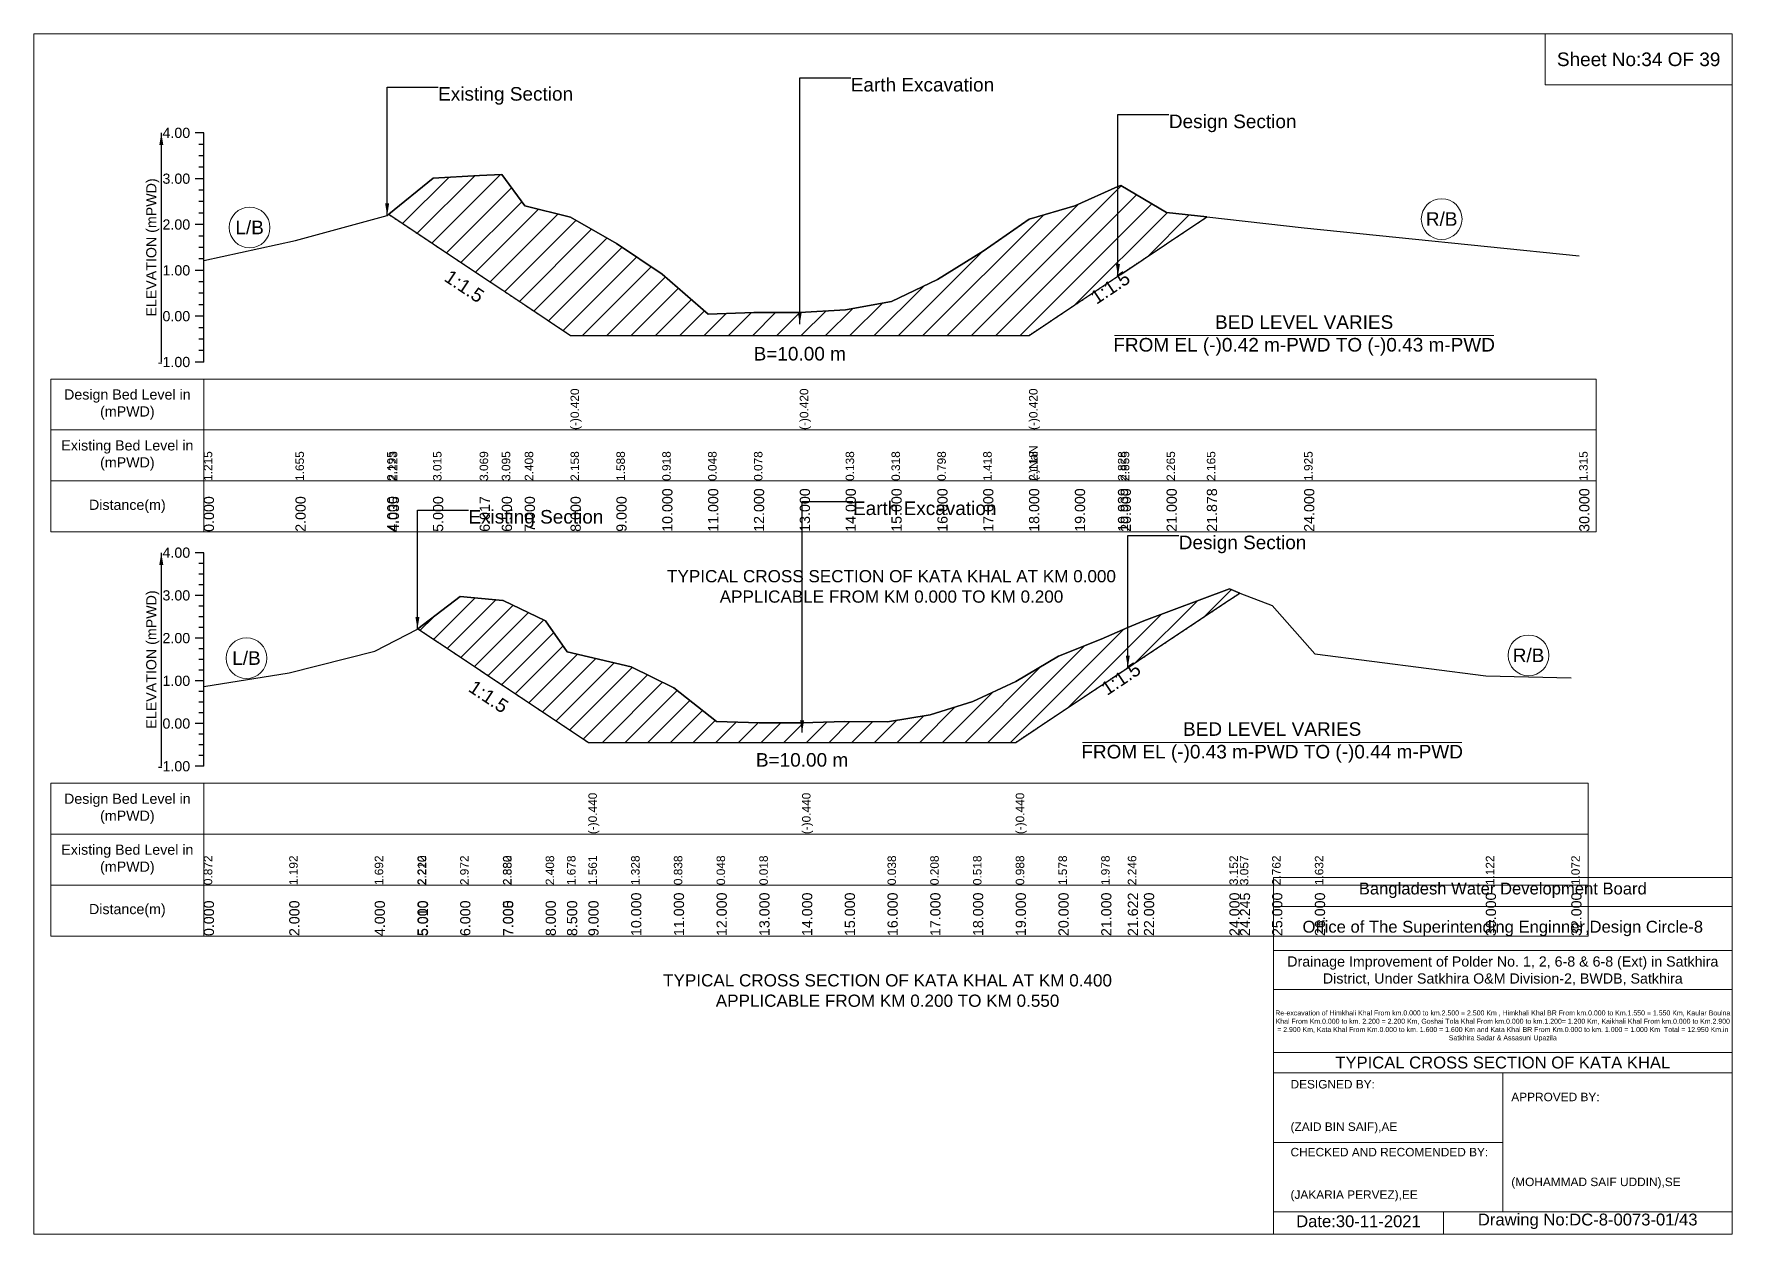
# Model space of a CAD drawing. Header units: inches. Extents: x 93000 to 486000, y -4242 to 0.
# Drawn here: x 430000 to 436000, y -4242 to 0 of the extents above; entities that cross this region are included whole.
import ezdxf

# ---------------------------------------------------------------- set-up
doc = ezdxf.new("R2010")
doc.units = ezdxf.units.IN
doc.header["$LTSCALE"] = 7
doc.header["$MEASUREMENT"] = 0
doc.linetypes.add('DASHED', pattern=[0.75, 0.5, -0.25])
for name, color, linetype, lineweight in [('Cross section Data Border', 7, 'Continuous', 9), ('Cross Section Labels', 7, 'Continuous', 9), ('Design_Bed_Level for Xsection', 7, 'DASHED', 25), ('Existing_Bed_Level for Xsection', 7, 'Continuous', 25), ('Long Section Labels', 7, 'Continuous', 9)]:
    doc.layers.add(name, color=color, linetype=linetype, lineweight=lineweight)
doc.styles.get("Standard").update_dxf_attribs({"font": 'arial.ttf'})
doc.dimstyles.get("Standard").update_dxf_attribs({"dimtxt": 0.18, "dimasz": 0.18, "dimexe": 0.18, "dimexo": 0.0625, "dimgap": 0.09, "dimtad": 0, "dimtih": 1, "dimtoh": 1, "dimdec": 4, "dimzin": 0, "dimdsep": 46, "dimtxsty": 'Standard', "dimcen": 0.09, "dimadec": 0, "dimazin": 0, "dimtfac": 1, "dimtdec": 4, "dimtofl": 0, "dimtmove": 0, "dimatfit": 3, "dimfxl": 1, "dimtolj": 1, "dimtzin": 0, "dimarcsym": 0})

msp = doc.modelspace()

# ---------------------------------------------------------------- texts
at = {"layer": 'Cross section Data Border', "attachment_point": 5}
for s, insert, char_height in [('Sheet No:34 OF 39', (435670, -90), 48), ('Bangladesh Water Development Board', (435190, -3027), 42), ('Office of The Superintending Enginner,Design Circle-8', (435190, -3162), 42)]:
    msp.add_mtext(s, dxfattribs=dict(at, insert=insert, char_height=char_height))
at = {"layer": 'Cross section Data Border'}
for s, insert, char_height, width, attachment_point in [('Design Bed Level in (mPWD)', (430330, -1309.8), 36, 480, 5), ('Existing Bed Level in (mPWD)', (430330, -1489.8), 36, 480, 5), ('Distance(m)', (430330, -1669.8), 36, 480, 5), ('Design Bed Level in (mPWD)', (430330, -2738.7), 36, 480, 5), ('Existing Bed Level in (mPWD)', (430330, -2918.7), 36, 480, 5), ('Distance(m)', (430330, -3098.7), 36, 480, 5), ('Drainage Improvement of Polder No. 1, 2, 6-8 & 6-8 (Ext) in Satkhira District, Under Satkhira O&M Division-2, BWDB, Satkhira', (435190, -3312), 36, 1680, 5), ('Re-excavation of Himkhali Khal From km.0.000 to km.2.500 = 2.500 Km , Himkhali Khal BR From km.0.000 to Km.1.550 = 1.550 Km, Kaular Boulna Khal From Km.0.000 to km. 2.200 = 2.200 Km, Goshai Tola Khal From km.0.000 to km.1.200= 1.200 Km, Kaikhali Khal From km.0.000 to Km.2.900 = 2.900 Km, Kata Khal From Km.0.000 to km. 1.600 = 1.600 Km and Kata Khal BR From Km.0.000 to km. 1.000 = 1.000 Km  Total = 12.950 Km.in Satkhira Sadar & Assasuni Upazila', (435190, -3507), 17.611, 1620, 5), ('TYPICAL CROSS SECTION OF KATA KHAL', (435190, -3636), 42, 1680, 5), ('DESIGNED BY:^J^J^J(ZAID BIN SAIF),AE', (434440, -3792), 30, 840, 4), ('APPROVED BY:^J^J^J^J^J^J(MOHAMMAD SAIF UDDIN),SE', (435220, -3912), 30, 840, 4), ('CHECKED AND RECOMENDED BY:^J^J^J(JAKARIA PERVEZ),EE', (434440, -4032), 30, 840, 4), ('Date:30-11-2021', (434680, -4197), 42, 840, 5), ('Drawing No:DC-8-0073-01/43', (435490, -4197), 42, 1320, 5)]:
    msp.add_mtext(s, dxfattribs=dict(at, insert=insert, char_height=char_height, width=width, attachment_point=attachment_point))
at = {"layer": 'Cross Section Labels'}
for s, insert, char_height, attachment_point in [('Earth Excavation', (432886, -155.4), 48, 1), ('Existing Section', (431428, -187.8), 48, 1), ('Design Section', (434010.1, -285), 48, 1), ('L/B', (430762, -684.3), 48, 5), ('R/B', (434974, -654.3), 48, 5), ('BED LEVEL VARIES ^JFROM EL (-)0.42 m-PWD TO (-)0.43 m-PWD', (434488, -1065.8), 48, 5), ('B=10.00 m', (432706, -1106.3), 48, 2), ('Earth Excavation', (432894, -1652.5), 48, 1), ('Existing Section', (431535, -1682.7), 48, 1), ('Design Section', (434045, -1773.3), 48, 1), ('TYPICAL CROSS SECTION OF KATA KHAL AT KM 0.000^JAPPLICABLE FROM KM 0.000 TO KM 0.200', (433030, -1953), 43.2, 5), ('L/B', (430751, -2206.4), 48, 5), ('R/B', (435281, -2196.6), 48, 5), ('BED LEVEL VARIES ^JFROM EL (-)0.43 m-PWD TO (-)0.44 m-PWD', (434375, -2504.2), 48, 5), ('B=10.00 m', (432714, -2541.9), 48, 2), ('TYPICAL CROSS SECTION OF KATA KHAL AT KM 0.400^JAPPLICABLE FROM KM 0.200 TO KM 0.550', (433016, -3381.5), 43.2, 5)]:
    msp.add_mtext(s, dxfattribs=dict(at, insert=insert, char_height=char_height, attachment_point=attachment_point))
at = {"layer": 'Cross Section Labels', "char_height": 48, "attachment_point": 2}
for insert, rotation in [((433789.6, -876.6), 33.69007), ((431534.3, -871.9), 326.30993), ((433827.2, -2259), 33.69007), ((431620, -2322.2), 326.30993)]:
    msp.add_mtext('1:1.5', dxfattribs=dict(at, insert=insert, rotation=rotation))
at = {"layer": 'Existing_Bed_Level for Xsection', "char_height": 36, "attachment_point": 6}
for s, insert in [('4.00', (430552, -349.8)), ('3.00', (430552, -511.8)), ('2.00', (430552, -673.8)), ('1.00', (430552, -835.8)), ('0.00', (430552, -997.8)), ('-1.00', (430552, -1159.8)), ('4.00', (430552, -1833.7)), ('3.00', (430552, -1984.7)), ('2.00', (430552, -2135.7)), ('1.00', (430552, -2286.7)), ('0.00', (430552, -2437.7)), ('-1.00', (430552, -2588.7))]:
    msp.add_mtext(s, dxfattribs=dict(at, insert=insert))
at = {"layer": 'Existing_Bed_Level for Xsection', "char_height": 36, "attachment_point": 5, "rotation": 90}
for insert in [(430420, -754.8), (430420, -2211.2)]:
    msp.add_mtext('ELEVATION (mPWD)', dxfattribs=dict(at, insert=insert))
at = {"layer": 'Long Section Labels', "attachment_point": 1, "rotation": 90}
for s, insert, char_height in [('(-)0.420', (431896, -1399.8), 30), ('(-)0.420', (432706, -1399.8), 30), ('(-)0.420', (433516, -1399.8), 30), ('1.215', (430600, -1579.8), 30), ('1.655', (430924, -1579.8), 30), ('2.195', (431248, -1579.8), 30), ('2.223', (431253.6, -1579.8), 30), ('3.015', (431410, -1579.8), 30), ('3.069', (431574.8, -1579.8), 30), ('3.095', (431653, -1579.8), 30), ('2.408', (431734, -1579.8), 30), ('2.408', (431734, -1579.8), 30), ('2.158', (431896, -1579.8), 30), ('2.158', (431896, -1579.8), 30), ('2.158', (431896, -1579.8), 30), ('1.588', (432058, -1579.8), 30), ('0.918', (432220, -1579.8), 30), ('0.048', (432382, -1579.8), 30), ('0.078', (432544, -1579.8), 30), ('0.078', (432544, -1579.8), 30), ('0.078', (432544, -1579.8), 30), ('0.078', (432544, -1579.8), 30), ('0.138', (432868, -1579.8), 30), ('0.318', (433030, -1579.8), 30), ('0.798', (433192, -1579.8), 30), ('1.418', (433354, -1579.8), 30), ('(-)NaN', (433516, -1579.8), 30), ('2.118', (433516, -1579.8), 30), ('2.118', (433516, -1579.8), 30), ('2.828', (433830.1, -1579.8), 30), ('2.855', (433840, -1579.8), 30), ('2.265', (434002, -1579.8), 30), ('2.165', (434144.3, -1579.8), 30), ('1.925', (434488, -1579.8), 30), ('1.315', (435460, -1579.8), 30), ('10.000', (432220, -1759.8), 36), ('11.000', (432382, -1759.8), 36), ('12.000', (432544, -1759.8), 36), ('13.000', (432706, -1759.8), 36), ('13.000', (432706, -1759.8), 36), ('13.000', (432706, -1759.8), 36), ('14.000', (432868, -1759.8), 36), ('15.000', (433030, -1759.8), 36), ('16.000', (433192, -1759.8), 36), ('17.000', (433354, -1759.8), 36), ('18.000', (433516, -1759.8), 36), ('18.000', (433516, -1759.8), 36), ('18.000', (433516, -1759.8), 36), ('19.000', (433678, -1759.8), 36), ('19.939', (433830.1, -1759.8), 36), ('20.000', (433840, -1759.8), 36), ('21.000', (434002, -1759.8), 36), ('21.878', (434144.3, -1759.8), 36), ('24.000', (434488, -1759.8), 36), ('30.000', (435460, -1759.8), 36), ('0.000', (430600, -1759.8), 36), ('2.000', (430924, -1759.8), 36), ('4.000', (431248, -1759.8), 36), ('4.035', (431253.6, -1759.8), 36), ('5.000', (431410, -1759.8), 36), ('6.017', (431574.8, -1759.8), 36), ('6.500', (431653, -1759.8), 36), ('7.000', (431734, -1759.8), 36), ('8.000', (431896, -1759.8), 36), ('8.000', (431896, -1759.8), 36), ('8.000', (431896, -1759.8), 36), ('9.000', (432058, -1759.8), 36), ('(-)0.440', (431959, -2828.7), 30), ('(-)0.440', (432714, -2828.7), 30), ('(-)0.440', (433469, -2828.7), 30), ('0.872', (430600, -3008.7), 30), ('1.192', (430902, -3008.7), 30), ('1.692', (431204, -3008.7), 30), ('2.212', (431355, -3008.7), 30), ('2.220', (431356.6, -3008.7), 30), ('2.972', (431506, -3008.7), 30), ('2.882', (431657, -3008.7), 30), ('2.880', (431657.8, -3008.7), 30), ('2.408', (431808, -3008.7), 30), ('2.408', (431808, -3008.7), 30), ('1.678', (431883.5, -3008.7), 30), ('1.561', (431959, -3008.7), 30), ('1.561', (431959, -3008.7), 30), ('1.561', (431959, -3008.7), 30), ('1.328', (432110, -3008.7), 30), ('0.838', (432261, -3008.7), 30), ('0.048', (432412, -3008.7), 30), ('0.048', (432412, -3008.7), 30), ('0.018', (432563, -3008.7), 30), ('0.018', (432563, -3008.7), 30), ('0.018', (432563, -3008.7), 30), ('0.018', (432563, -3008.7), 30), ('0.038', (433016, -3008.7), 30), ('0.208', (433167, -3008.7), 30), ('0.518', (433318, -3008.7), 30), ('0.988', (433469, -3008.7), 30), ('0.988', (433469, -3008.7), 30), ('0.988', (433469, -3008.7), 30), ('1.578', (433620, -3008.7), 30), ('1.978', (433771, -3008.7), 30), ('2.246', (433865, -3008.7), 30), ('3.152', (434224, -3008.7), 30), ('3.057', (434261, -3008.7), 30), ('2.762', (434375, -3008.7), 30), ('1.632', (434526, -3008.7), 30), ('1.122', (435130, -3008.7), 30), ('1.072', (435432, -3008.7), 30), ('10.000', (432110, -3188.7), 36), ('11.000', (432261, -3188.7), 36), ('12.000', (432412, -3188.7), 36), ('13.000', (432563, -3188.7), 36), ('14.000', (432714, -3188.7), 36), ('14.000', (432714, -3188.7), 36), ('14.000', (432714, -3188.7), 36), ('15.000', (432865, -3188.7), 36), ('16.000', (433016, -3188.7), 36), ('17.000', (433167, -3188.7), 36), ('18.000', (433318, -3188.7), 36), ('19.000', (433469, -3188.7), 36), ('19.000', (433469, -3188.7), 36), ('19.000', (433469, -3188.7), 36), ('20.000', (433620, -3188.7), 36), ('21.000', (433771, -3188.7), 36), ('21.622', (433865, -3188.7), 36), ('22.000', (433922, -3188.7), 36), ('24.000', (434224, -3188.7), 36), ('24.245', (434261, -3188.7), 36), ('25.000', (434375, -3188.7), 36), ('26.000', (434526, -3188.7), 36), ('30.000', (435130, -3188.7), 36), ('32.000', (435432, -3188.7), 36), ('0.000', (430600, -3188.7), 36), ('2.000', (430902, -3188.7), 36), ('4.000', (431204, -3188.7), 36), ('5.000', (431355, -3188.7), 36), ('5.010', (431356.6, -3188.7), 36), ('6.000', (431506, -3188.7), 36), ('7.000', (431657, -3188.7), 36), ('7.005', (431657.8, -3188.7), 36), ('8.000', (431808, -3188.7), 36), ('8.500', (431883.5, -3188.7), 36), ('9.000', (431959, -3188.7), 36), ('9.000', (431959, -3188.7), 36), ('9.000', (431959, -3188.7), 36)]:
    msp.add_mtext(s, dxfattribs=dict(at, insert=insert, char_height=char_height))

# ---------------------------------------------------------------- hatches: boundary and pattern name
at = {"layer": 'Existing_Bed_Level for Xsection'}
h = msp.add_hatch(dxfattribs=at)
h.set_pattern_fill('ANSI31', color=256, scale=486, style=0)
h.paths.add_polyline_path([(431253.6, -637.6), (431410, -741.8), (431574.8, -851.7), (431653, -903.8), (431734, -957.8), (431896, -1065.8), (432058, -1065.8), (432220, -1065.8), (432382, -1065.8), (432544, -1065.8), (432706, -1065.8), (432868, -1065.8), (433030, -1065.8), (433192, -1065.8), (433354, -1065.8), (433516, -1065.8), (433678, -957.8), (433830.1, -856.4), (433840, -849.8), (434002, -741.8), (434144.3, -647), (434002, -630.8), (433840, -535.3), (433830.1, -539.7), (433678, -607.7), (433516, -654.7), (433354, -768.1), (433192, -868.5), (433030, -946.3), (432868, -975.4), (432706, -985.1), (432544, -985.1), (432382, -990), (432220, -849.1), (432058, -740.5), (431896, -648.2), (431734, -607.7), (431653, -496.4), (431574.8, -500.6), (431410, -509.3)])
h = msp.add_hatch(dxfattribs=at)
h.set_pattern_fill('ANSI31', color=256, scale=453, style=0)
h.paths.add_polyline_path([(431356.6, -2102.5), (431506, -2202.2), (431657, -2302.8), (431657.8, -2303.3), (431808, -2403.5), (431883.5, -2453.8), (431959, -2504.2), (432110, -2504.2), (432261, -2504.2), (432412, -2504.2), (432563, -2504.2), (432714, -2504.2), (432865, -2504.2), (433016, -2504.2), (433167, -2504.2), (433318, -2504.2), (433469, -2504.2), (433620, -2403.5), (433771, -2302.8), (433865, -2240.2), (433922, -2202.2), (434224, -2000.8), (434261, -1976.2), (434224, -1961.8), (433922, -2074.1), (433865, -2098.6), (433771, -2139), (433620, -2199.4), (433469, -2288.5), (433318, -2359.5), (433167, -2406.3), (433016, -2432), (432865, -2430.5), (432714, -2435), (432563, -2435), (432412, -2430.5), (432261, -2311.2), (432110, -2237.2), (431959, -2202), (431883.5, -2184.3), (431808, -2074.1), (431657.8, -2002.9), (431657, -2002.5), (431506, -1988.9)])

# ---------------------------------------------------------------- linework, layer by layer
at = {"layer": 'Cross section Data Border'}
for points in [[(430000, 0), (436000, 0), (436000, -4242), (430000, -4242)], [(435340, 0), (436000, 0), (436000, -180), (435340, -180)], [(430060, -1219.8), (435520, -1219.8), (435520, -1759.8), (430060, -1759.8)], [(430060, -2648.7), (435492, -2648.7), (435492, -3188.7), (430060, -3188.7)]]:
    msp.add_lwpolyline(points, close=True, dxfattribs=at)
for points in [[(430600, -1219.8), (430600, -1759.8)], [(430060, -1399.8), (435520, -1399.8)], [(430060, -1579.8), (435520, -1579.8)], [(430600, -2648.7), (430600, -3188.7)], [(430060, -2828.7), (435492, -2828.7)], [(434380, -4242), (434380, -2982), (436000, -2982)], [(430060, -3008.7), (435492, -3008.7)], [(434380, -3084), (436000, -3084)], [(434380, -3240), (436000, -3240)], [(434380, -3378), (436000, -3378)], [(434380, -3600), (436000, -3600)], [(434380, -3672), (436000, -3672)], [(435190, -3672), (435190, -4164)], [(434380, -3918), (435190, -3918)], [(434380, -4164), (436000, -4164)], [(434980, -4164), (434980, -4242)]]:
    msp.add_lwpolyline(points, dxfattribs=at)
at = {"layer": 'Cross Section Labels'}
for points in [[(433818.2, -1065.8), (435157.8, -1065.8)], [(433705.2, -2504.2), (435044.8, -2504.2)]]:
    msp.add_lwpolyline(points, dxfattribs=at)
for centre in [(434974, -654.3), (430762, -684.3), (430751, -2206.4), (435281, -2196.6)]:
    msp.add_circle(centre, 72, dxfattribs=at)
at = {"layer": 'Design_Bed_Level for Xsection'}
for points in [[(431253.6, -637.6), (431574.8, -851.7), (431896, -1065.8), (432706, -1065.8), (433516, -1065.8), (433830.1, -856.4), (434144.3, -647)], [(431356.6, -2102.5), (431657.8, -2303.3), (431959, -2504.2), (432714, -2504.2), (433469, -2504.2), (433865, -2240.2), (434261, -1976.2)]]:
    msp.add_lwpolyline(points, dxfattribs=at)
at = {"layer": 'Existing_Bed_Level for Xsection'}
for points in [[(430600, -349.8), (430570, -349.8)], [(430600, -1159.8), (430600, -997.8), (430600, -835.8), (430600, -673.8), (430600, -511.8), (430600, -349.8)], [(430600, -390.3), (430582, -390.3)], [(430600, -430.8), (430582, -430.8)], [(430600, -471.3), (430582, -471.3)], [(430600, -511.8), (430570, -511.8)], [(430600, -800.9), (430924, -729.7), (431248, -642.2), (431253.6, -637.6), (431410, -509.3), (431574.8, -500.6), (431653, -496.4), (431734, -607.7), (431896, -648.2), (431896, -648.2), (432058, -740.5), (432220, -849.1), (432382, -990), (432544, -985.1), (432706, -985.1), (432706, -985.1), (432868, -975.4), (433030, -946.3), (433192, -868.5), (433354, -768.1), (433516, -654.7), (433516, -654.7), (433678, -607.7), (433830.1, -539.7), (433840, -535.3), (434002, -630.8), (434144.3, -647), (434488, -685.9), (435460, -784.7)], [(430600, -552.3), (430582, -552.3)], [(430600, -592.8), (430582, -592.8)], [(430600, -633.3), (430582, -633.3)], [(430600, -673.8), (430570, -673.8)], [(430600, -714.3), (430582, -714.3)], [(430600, -754.8), (430582, -754.8)], [(430600, -835.8), (430570, -835.8)], [(430600, -795.3), (430582, -795.3)], [(430600, -876.3), (430582, -876.3)], [(430600, -916.8), (430582, -916.8)], [(430600, -957.3), (430582, -957.3)], [(430600, -997.8), (430570, -997.8)], [(430600, -1038.3), (430582, -1038.3)], [(430600, -1078.8), (430582, -1078.8)], [(430600, -1119.3), (430582, -1119.3)], [(430600, -1159.8), (430570, -1159.8)], [(430600, -1833.7), (430570, -1833.7)], [(430600, -2588.7), (430600, -2437.7), (430600, -2286.7), (430600, -2135.7), (430600, -1984.7), (430600, -1833.7)], [(430600, -1871.5), (430582, -1871.5)], [(430600, -1909.2), (430582, -1909.2)], [(430600, -1947), (430582, -1947)], [(430600, -2306), (430902, -2257.7), (431204, -2182.2), (431355, -2103.7), (431356.6, -2102.5), (431506, -1988.9), (431657, -2002.5), (431657.8, -2002.9), (431808, -2074.1), (431883.5, -2184.3), (431959, -2202), (431959, -2202), (432110, -2237.2), (432261, -2311.2), (432412, -2430.5), (432563, -2435), (432714, -2435), (432714, -2435), (432865, -2430.5), (433016, -2432), (433167, -2406.3), (433318, -2359.5), (433469, -2288.5), (433469, -2288.5), (433620, -2199.4), (433771, -2139), (433865, -2098.6), (433922, -2074.1), (434224, -1961.8), (434261, -1976.2), (434375, -2020.7), (434526, -2191.3), (435130, -2268.3), (435432, -2275.8)], [(430600, -1984.7), (430570, -1984.7)], [(430600, -2022.5), (430582, -2022.5)], [(430600, -2060.2), (430582, -2060.2)], [(430600, -2098), (430582, -2098)], [(430600, -2135.7), (430570, -2135.7)], [(430600, -2173.5), (430582, -2173.5)], [(430600, -2211.2), (430582, -2211.2)], [(430600, -2249), (430582, -2249)], [(430600, -2286.7), (430570, -2286.7)], [(430600, -2324.5), (430582, -2324.5)], [(430600, -2362.2), (430582, -2362.2)], [(430600, -2400), (430582, -2400)], [(430600, -2437.7), (430570, -2437.7)], [(430600, -2475.5), (430582, -2475.5)], [(430600, -2513.2), (430582, -2513.2)], [(430600, -2551), (430582, -2551)], [(430600, -2588.7), (430570, -2588.7)]]:
    msp.add_lwpolyline(points, dxfattribs=at)
for points in [[(431253.6, -637.6), (431410, -741.8), (431574.8, -851.7), (431653, -903.8), (431734, -957.8), (431896, -1065.8), (431896, -1065.8), (432058, -1065.8), (432220, -1065.8), (432382, -1065.8), (432544, -1065.8), (432706, -1065.8), (432706, -1065.8), (432868, -1065.8), (433030, -1065.8), (433192, -1065.8), (433354, -1065.8), (433516, -1065.8), (433516, -1065.8), (433678, -957.8), (433830.1, -856.4), (433840, -849.8), (434002, -741.8), (434144.3, -647), (434144.3, -647), (434144.3, -647), (434002, -630.8), (433840, -535.3), (433830.1, -539.7), (433678, -607.7), (433516, -654.7), (433516, -654.7), (433354, -768.1), (433192, -868.5), (433030, -946.3), (432868, -975.4), (432706, -985.1), (432706, -985.1), (432544, -985.1), (432382, -990), (432220, -849.1), (432058, -740.5), (431896, -648.2), (431896, -648.2), (431734, -607.7), (431653, -496.4), (431574.8, -500.6), (431410, -509.3)], [(431356.6, -2102.5), (431506, -2202.2), (431657, -2302.8), (431657.8, -2303.3), (431808, -2403.5), (431883.5, -2453.8), (431959, -2504.2), (431959, -2504.2), (432110, -2504.2), (432261, -2504.2), (432412, -2504.2), (432563, -2504.2), (432714, -2504.2), (432714, -2504.2), (432865, -2504.2), (433016, -2504.2), (433167, -2504.2), (433318, -2504.2), (433469, -2504.2), (433469, -2504.2), (433620, -2403.5), (433771, -2302.8), (433865, -2240.2), (433922, -2202.2), (434224, -2000.8), (434261, -1976.2), (434224, -1961.8), (433922, -2074.1), (433865, -2098.6), (433771, -2139), (433620, -2199.4), (433469, -2288.5), (433469, -2288.5), (433318, -2359.5), (433167, -2406.3), (433016, -2432), (432865, -2430.5), (432714, -2435), (432714, -2435), (432563, -2435), (432412, -2430.5), (432261, -2311.2), (432110, -2237.2), (431959, -2202), (431959, -2202), (431883.5, -2184.3), (431808, -2074.1), (431657.8, -2002.9), (431657, -2002.5), (431506, -1988.9)]]:
    msp.add_lwpolyline(points, close=True, dxfattribs=at)

msp.set_redraw_order([(e.dxf.handle, doc.entitydb.next_handle()) for e in msp.query("TEXT MTEXT ATTDEF DIMENSION ARC_DIMENSION")])  # texts and dimensions are drawn at this point

# ---------------------------------------------------------------- leaders
at = {"layer": 'Cross Section Labels', "annotation_type": 0, "has_hookline": 1, "hookline_direction": 0}
for points, text_width in [([(432706, -1025.5), (432706, -155.4), (432885.9, -155.4)], 497), ([(431248, -642.2), (431248, -187.8), (431427.9, -187.8)], 467.2), ([(433830.1, -856.4), (433830.1, -285), (434010, -285)], 441.2), ([(432714, -2469.6), (432714, -1652.5), (432893.9, -1652.5)], 497), ([(431355, -2103.7), (431355, -1682.7), (431534.9, -1682.7)], 467.2), ([(433865, -2240.2), (433865, -1773.3), (434044.9, -1773.3)], 441.2)]:
    msp.add_leader(points, dimstyle='Standard', override={"dimasz": 43.2}, dxfattribs=dict(at, text_width=text_width))
at = {"layer": 'Existing_Bed_Level for Xsection'}
for points in [[(430450, -349.8), (430450, -1159.8)], [(430450, -1833.7), (430450, -2588.7)]]:
    msp.add_leader(points, dimstyle='Standard', override={"dimasz": 43.2}, dxfattribs=at)

doc.saveas('drawing.dxf')
